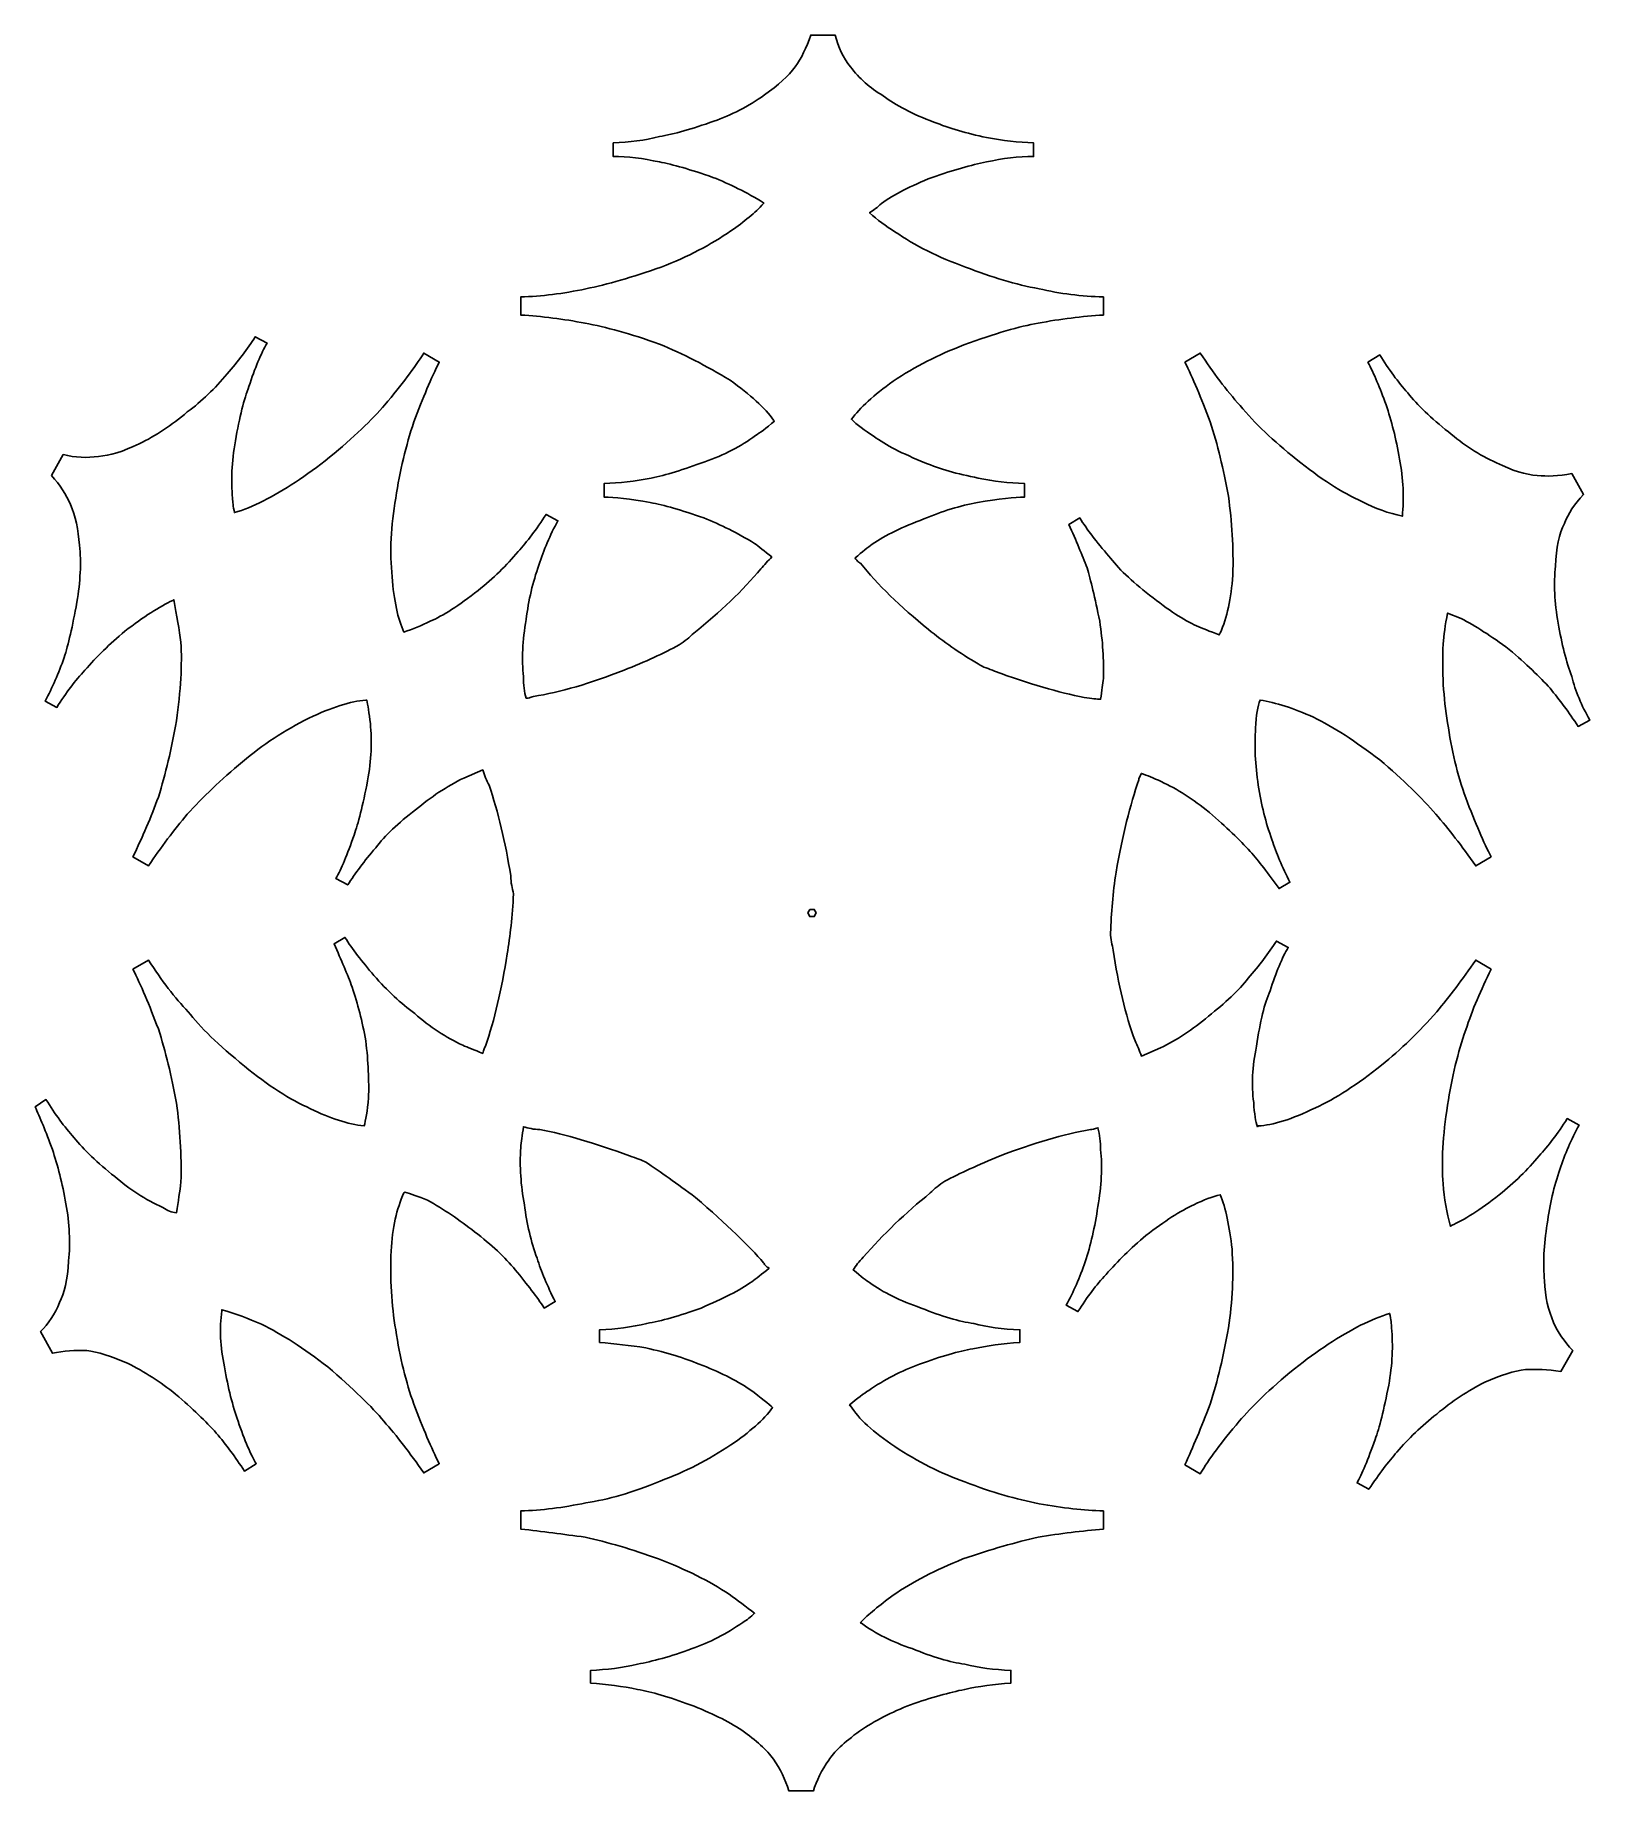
# Model space of a CAD drawing. Header units: centimetres. Extents: x -9.6 to 9.4, y -10.9 to 10.6.
import ezdxf

# ---------------------------------------------------------------- set-up
doc = ezdxf.new("R2010")
doc.units = ezdxf.units.CM
doc.header["$MEASUREMENT"] = 0
doc.layers.add('Camada 1', color=7, linetype='Continuous')

msp = doc.modelspace()

# ---------------------------------------------------------------- linework, layer by layer
at = {"layer": 'Camada 1'}
for points, knots in [([(-9.42393, 5.19176), (-9.42393, 5.19176), (-9.27992, 5.44655), (-9.27992, 5.44655), (-9.27992, 5.44655), (-9.13226, 5.40951), (-8.98824, 5.40223), (-8.84786, 5.4244), (-8.84786, 5.4244), (-8.71493, 5.43168), (-8.54875, 5.48343), (-8.34933, 5.5795), (-8.34933, 5.5795), (-8.14991, 5.67541), (-7.95431, 5.80471), (-7.76219, 5.96725), (-7.76219, 5.96725), (-7.58492, 6.10018), (-7.42257, 6.25528), (-7.27472, 6.43255), (-7.27472, 6.43255), (-7.14179, 6.58765), (-7.02736, 6.73894), (-6.93129, 6.88676), (-6.93129, 6.88676), (-6.93129, 6.88676), (-6.78728, 6.80921), (-6.78728, 6.80921), (-6.78728, 6.80921), (-6.8612, 6.68353), (-6.9351, 6.50629), (-7.00887, 6.27742), (-7.00887, 6.27742), (-7.06806, 6.1296), (-7.12346, 5.90804), (-7.17505, 5.61271), (-7.17505, 5.61271), (-7.21937, 5.35411), (-7.23043, 5.12146), (-7.20828, 4.91477), (-7.20828, 4.91477), (-7.20828, 4.87045), (-7.20103, 4.81124), (-7.18613, 4.7375), (-7.18613, 4.7375), (-7.07535, 4.76692), (-6.95729, 4.81505), (-6.83161, 4.88151), (-6.83161, 4.88151), (-6.58063, 5.007), (-6.31094, 5.18427), (-6.02288, 5.41327), (-6.02288, 5.41327), (-5.72758, 5.657), (-5.50218, 5.87113), (-5.34708, 6.05584), (-5.34708, 6.05584), (-5.14039, 6.29957), (-4.98148, 6.51005), (-4.8707, 6.68732), (-4.8707, 6.68732), (-4.8707, 6.68732), (-4.68237, 6.57654), (-4.68237, 6.57654), (-4.68237, 6.57654), (-4.77844, 6.3844), (-4.88179, 6.14067), (-4.99257, 5.84536), (-4.99257, 5.84536), (-5.08864, 5.55731), (-5.16256, 5.24711), (-5.21416, 4.91477), (-5.21416, 4.91477), (-5.27335, 4.57497), (-5.28806, 4.25368), (-5.25848, 3.95095), (-5.25848, 3.95095), (-5.23633, 3.6629), (-5.18837, 3.43753), (-5.11447, 3.27515), (-5.11447, 3.27515), (-5.00369, 3.31203), (-4.89672, 3.35632), (-4.79319, 3.40808), (-4.79319, 3.40808), (-4.63809, 3.47454), (-4.44248, 3.60004), (-4.20603, 3.78474), (-4.20603, 3.78474), (-4.02148, 3.9324), (-3.85895, 4.09113), (-3.71856, 4.26112), (-3.71856, 4.26112), (-3.60778, 4.37918), (-3.49337, 4.53065), (-3.37513, 4.71533), (-3.37513, 4.71533), (-3.37513, 4.71533), (-3.23112, 4.63778), (-3.23112, 4.63778), (-3.23112, 4.63778), (-3.32719, 4.46051), (-3.40474, 4.27945), (-3.46377, 4.09493), (-3.46377, 4.09493), (-3.53769, 3.88808), (-3.58945, 3.66652), (-3.61887, 3.43022), (-3.61887, 3.43022), (-3.66319, 3.17162), (-3.67425, 2.93897), (-3.6521, 2.73228), (-3.6521, 2.73228), (-3.6521, 2.62877), (-3.64104, 2.54014), (-3.61887, 2.4664), (-3.61887, 2.4664), (-3.60416, 2.4664), (-3.59117, 2.46812), (-3.58008, 2.47193), (-3.58008, 2.47193), (-3.56902, 2.47558), (-3.5524, 2.48111), (-3.53023, 2.48855), (-3.53023, 2.48855), (-3.20532, 2.54014), (-2.8361, 2.6473), (-2.42237, 2.80983), (-2.42237, 2.80983), (-2.16392, 2.91318), (-1.93874, 3.01652), (-1.74657, 3.12003), (-1.74657, 3.12003), (-1.68011, 3.16435), (-1.62108, 3.21229), (-1.5693, 3.26404), (-1.5693, 3.26404), (-1.24439, 3.52249), (-0.97108, 3.78474), (-0.74949, 4.05062), (-0.74949, 4.05062), (-0.72734, 4.07277), (-0.70517, 4.09666), (-0.68303, 4.12264), (-0.68303, 4.12264), (-0.66088, 4.14844), (-0.63871, 4.17249), (-0.61657, 4.19466), (-0.61657, 4.19466), (-0.70521, 4.2684), (-0.77548, 4.32378), (-0.82707, 4.36082), (-0.82707, 4.36082), (-1.03392, 4.48634), (-1.24077, 4.58966), (-1.44747, 4.67102), (-1.44747, 4.67102), (-1.72078, 4.76693), (-1.93872, 4.82977), (-2.1011, 4.85935), (-2.1011, 4.85935), (-2.35227, 4.90367), (-2.5406, 4.92581), (-2.66609, 4.92581), (-2.66609, 4.92581), (-2.66609, 4.92581), (-2.66609, 5.09199), (-2.66609, 5.09199), (-2.66609, 5.09199), (-2.48154, 5.09927), (-2.28943, 5.12141), (-2.09001, 5.15845), (-2.09001, 5.15845), (-1.91277, 5.19533), (-1.69499, 5.2618), (-1.43638, 5.35787), (-1.43638, 5.35787), (-1.20011, 5.43904), (-0.99323, 5.5462), (-0.81598, 5.67915), (-0.81598, 5.67915), (-0.76439, 5.70857), (-0.68684, 5.76779), (-0.58333, 5.85639), (-0.58333, 5.85639), (-0.58333, 5.85639), (-0.59439, 5.86748), (-0.59439, 5.86748), (-0.59439, 5.86748), (-0.69792, 6.01514), (-0.87517, 6.17768), (-1.12615, 6.35492), (-1.12615, 6.35492), (-1.4142, 6.53219), (-1.70223, 6.67983), (-1.99028, 6.79807), (-1.99028, 6.79807), (-2.3448, 6.92356), (-2.64772, 7.00857), (-2.89873, 7.05286), (-2.89873, 7.05286), (-3.16461, 7.10445), (-3.42684, 7.13769), (-3.68531, 7.15258), (-3.68531, 7.15258), (-3.68531, 7.15258), (-3.68531, 7.37417), (-3.68531, 7.37417), (-3.68531, 7.37417), (-3.43433, 7.38142), (-3.16842, 7.41468), (-2.88767, 7.47387), (-2.88767, 7.47387), (-2.62922, 7.52546), (-2.32268, 7.61407), (-1.96816, 7.73975), (-1.96816, 7.73975), (-1.64325, 7.86524), (-1.35885, 8.01291), (-1.11512, 8.1829), (-1.11512, 8.1829), (-0.95275, 8.29368), (-0.81979, 8.40449), (-0.71629, 8.51527), (-0.71629, 8.51527), (-0.71629, 8.51527), (-0.71629, 8.52633), (-0.71629, 8.52633), (-0.71629, 8.52633), (-0.92314, 8.65182), (-1.12999, 8.75517), (-1.33669, 8.83653), (-1.33669, 8.83653), (-1.61003, 8.93244), (-1.82794, 8.99528), (-1.99032, 9.02486), (-1.99032, 9.02486), (-2.18974, 9.06918), (-2.37807, 9.09132), (-2.55531, 9.09132), (-2.55531, 9.09132), (-2.55531, 9.09132), (-2.55531, 9.2575), (-2.55531, 9.2575), (-2.55531, 9.2575), (-2.35589, 9.26478), (-2.16756, 9.29073), (-1.99032, 9.33505), (-1.99032, 9.33505), (-1.81308, 9.36447), (-1.59149, 9.42731), (-1.32561, 9.52338), (-1.32561, 9.52338), (-1.11148, 9.59712), (-0.90463, 9.70428), (-0.70521, 9.84466), (-0.70521, 9.84466), (-0.5354, 9.96272), (-0.40991, 10.07731), (-0.32855, 10.18809), (-0.32855, 10.18809), (-0.25481, 10.29144), (-0.19197, 10.42074), (-0.14022, 10.57584), (-0.14022, 10.57584), (-0.14022, 10.57584), (0.15894, 10.57585), (0.15894, 10.57585), (0.15894, 10.57585), (0.19582, 10.42803), (0.25866, 10.29888), (0.34727, 10.1881), (0.34727, 10.1881), (0.45062, 10.04771), (0.58357, 9.9295), (0.7461, 9.83358), (0.7461, 9.83358), (0.90117, 9.71536), (1.10786, 9.60821), (1.36647, 9.5123), (1.36647, 9.5123), (1.55102, 9.4384), (1.7653, 9.37556), (2.00901, 9.32397), (2.00901, 9.32397), (2.20843, 9.28693), (2.40041, 9.26478), (2.58509, 9.25751), (2.58509, 9.25751), (2.58509, 9.25751), (2.58509, 9.09133), (2.58509, 9.09133), (2.58509, 9.09133), (2.40041, 9.09133), (2.20843, 9.06918), (2.00901, 9.02487), (2.00901, 9.02487), (1.82433, 8.98783), (1.60277, 8.92515), (1.34432, 8.83654), (1.34432, 8.83654), (1.08572, 8.73301), (0.87902, 8.62604), (0.72392, 8.51526), (0.72392, 8.51526), (0.70175, 8.49311), (0.6777, 8.47269), (0.6519, 8.45433), (0.6519, 8.45433), (0.62594, 8.43581), (0.60205, 8.41919), (0.57988, 8.40448), (0.57988, 8.40448), (0.67579, 8.31584), (0.7793, 8.2383), (0.89008, 8.17183), (0.89008, 8.17183), (1.13381, 8.00184), (1.42187, 7.85782), (1.75421, 7.73977), (1.75421, 7.73977), (2.07166, 7.61409), (2.3708, 7.52546), (2.65157, 7.47389), (2.65157, 7.47389), (2.91002, 7.4147), (3.17224, 7.38144), (3.43815, 7.37419), (3.43815, 7.37419), (3.43815, 7.37419), (3.43815, 7.1526), (3.43815, 7.1526), (3.43815, 7.1526), (3.17955, 7.1377), (2.91364, 7.10447), (2.64051, 7.05288), (2.64051, 7.05288), (2.41895, 7.01584), (2.11603, 6.9272), (1.73206, 6.787), (1.73206, 6.787), (1.42186, 6.66876), (1.13384, 6.52112), (0.86796, 6.34385), (0.86796, 6.34385), (0.6315, 6.17386), (0.46169, 6.01876), (0.35835, 5.87855), (0.35835, 5.87855), (0.42481, 5.81206), (0.51707, 5.74179), (0.63532, 5.66805), (0.63532, 5.66805), (0.77552, 5.56454), (0.98237, 5.45757), (1.25569, 5.34677), (1.25569, 5.34677), (1.43296, 5.27287), (1.65074, 5.21003), (1.90932, 5.15844), (1.90932, 5.15844), (2.09387, 5.1214), (2.2822, 5.09925), (2.47431, 5.09198), (2.47431, 5.09198), (2.47431, 5.09198), (2.47431, 4.9258), (2.47431, 4.9258), (2.47431, 4.9258), (2.35609, 4.9258), (2.16411, 4.90365), (1.89826, 4.85934), (1.89826, 4.85934), (1.69141, 4.8223), (1.47344, 4.75583), (1.24463, 4.65992), (1.24463, 4.65992), (0.98603, 4.56385), (0.77552, 4.4605), (0.61315, 4.34972), (0.61315, 4.34972), (0.5614, 4.31268), (0.49131, 4.25727), (0.40267, 4.18354), (0.40267, 4.18354), (0.40992, 4.16864), (0.41929, 4.15584), (0.43037, 4.14478), (0.43037, 4.14478), (0.44146, 4.13369), (0.45424, 4.12435), (0.46913, 4.11708), (0.46913, 4.11708), (0.67585, 3.85848), (0.95279, 3.58895), (1.3, 3.30835), (1.3, 3.30835), (1.47727, 3.16053), (1.68031, 3.02032), (1.90931, 2.88737), (1.90931, 2.88737), (1.93873, 2.86522), (1.97027, 2.84861), (2.0035, 2.83752), (2.0035, 2.83752), (2.03673, 2.82646), (2.07168, 2.81347), (2.10875, 2.79876), (2.10875, 2.79876), (2.52973, 2.64366), (2.89533, 2.5365), (3.20553, 2.47748), (3.20553, 2.47748), (3.29417, 2.46258), (3.3606, 2.45533), (3.40492, 2.45533), (3.40492, 2.45533), (3.41966, 2.55868), (3.43074, 2.64366), (3.43818, 2.71012), (3.43818, 2.71012), (3.44543, 2.93171), (3.43075, 3.16433), (3.39386, 3.40806), (3.39386, 3.40806), (3.33467, 3.69611), (3.28305, 3.91386), (3.23876, 4.06169), (3.23876, 4.06169), (3.17957, 4.21679), (3.10583, 4.39406), (3.0172, 4.59345), (3.0172, 4.59345), (3.0172, 4.59345), (3.15013, 4.671), (3.15013, 4.671), (3.15013, 4.671), (3.23877, 4.53061), (3.35682, 4.37551), (3.50462, 4.2057), (3.50462, 4.2057), (3.61543, 4.05788), (3.78159, 3.89915), (4.00317, 3.72932), (4.00317, 3.72932), (4.23198, 3.54464), (4.42415, 3.41912), (4.57922, 3.35266), (4.57922, 3.35266), (4.64571, 3.32305), (4.73797, 3.28617), (4.85619, 3.24185), (4.85619, 3.24185), (4.85619, 3.24913), (4.85984, 3.25656), (4.86728, 3.264), (4.86728, 3.264), (4.94845, 3.44852), (5.00021, 3.68498), (5.02238, 3.97303), (5.02238, 3.97303), (5.02963, 4.3054), (5.01129, 4.62666), (4.96698, 4.93685), (4.96698, 4.93685), (4.90779, 5.26922), (4.83405, 5.57196), (4.74542, 5.84527), (4.74542, 5.84527), (4.63461, 6.14057), (4.53111, 6.38431), (4.4352, 6.57645), (4.4352, 6.57645), (4.4352, 6.57645), (4.62353, 6.68723), (4.62353, 6.68723), (4.62353, 6.68723), (4.77863, 6.45077), (4.941, 6.23664), (5.111, 6.04466), (5.111, 6.04466), (5.28824, 5.83037), (5.51711, 5.6126), (5.79786, 5.39103), (5.79786, 5.39103), (6.08591, 5.15457), (6.35542, 4.98114), (6.60659, 4.87036), (6.60659, 4.87036), (6.76169, 4.789), (6.92406, 4.72997), (7.09406, 4.69309), (7.09406, 4.69309), (7.11621, 4.91468), (7.10512, 5.1473), (7.0608, 5.39103), (7.0608, 5.39103), (7.01648, 5.64204), (6.96108, 5.8636), (6.89464, 6.05574), (6.89464, 6.05574), (6.82072, 6.26243), (6.74682, 6.43605), (6.67308, 6.57644), (6.67308, 6.57644), (6.67308, 6.57644), (6.81707, 6.66508), (6.81707, 6.66508), (6.81707, 6.66508), (6.92788, 6.48784), (7.04228, 6.33271), (7.1605, 6.19978), (7.1605, 6.19978), (7.27856, 6.05196), (7.44474, 5.89321), (7.65903, 5.7234), (7.65903, 5.7234), (7.8363, 5.5683), (8.03191, 5.44262), (8.24619, 5.34674), (8.24619, 5.34674), (8.43817, 5.25067), (8.60433, 5.19892), (8.74472, 5.19164), (8.74472, 5.19164), (8.86278, 5.17674), (9.00319, 5.18421), (9.1657, 5.21379), (9.1657, 5.21379), (9.1657, 5.21379), (9.30971, 4.959), (9.30971, 4.959), (9.30971, 4.959), (9.19893, 4.84076), (9.12138, 4.72254), (9.07706, 4.60448), (9.07706, 4.60448), (9.0106, 4.4788), (8.97355, 4.30537), (8.96628, 4.08378), (8.96628, 4.08378), (8.94411, 3.86947), (8.95519, 3.63682), (8.99951, 3.38584), (8.99951, 3.38584), (9.04383, 3.12724), (9.09923, 2.90946), (9.16567, 2.73221), (9.16567, 2.73221), (9.20999, 2.55497), (9.28373, 2.37769), (9.38726, 2.20045), (9.38726, 2.20045), (9.38726, 2.20045), (9.24325, 2.1229), (9.24325, 2.1229), (9.24325, 2.1229), (9.13244, 2.29271), (9.01785, 2.44781), (8.89982, 2.5882), (8.89982, 2.5882), (8.77414, 2.7284), (8.60798, 2.88731), (8.40129, 3.06458), (8.40129, 3.06458), (8.1797, 3.22695), (7.98394, 3.35263), (7.81413, 3.44124), (7.81413, 3.44124), (7.81413, 3.44124), (7.64797, 3.5077), (7.64797, 3.5077), (7.64797, 3.5077), (7.61836, 3.35988), (7.59984, 3.23436), (7.59257, 3.13104), (7.59257, 3.13104), (7.57767, 2.79124), (7.59622, 2.46998), (7.64797, 2.16722), (7.64797, 2.16722), (7.69229, 1.84213), (7.76603, 1.53574), (7.86953, 1.24771), (7.86953, 1.24771), (7.98759, 0.93751), (8.09109, 0.69743), (8.17973, 0.52759), (8.17973, 0.52759), (8.17973, 0.52759), (7.9914, 0.41681), (7.9914, 0.41681), (7.9914, 0.41681), (7.82143, 0.66054), (7.65903, 0.87102), (7.50396, 1.04829), (7.50396, 1.04829), (7.33397, 1.24771), (7.10513, 1.46927), (6.81708, 1.713), (6.81708, 1.713), (6.52162, 1.94184), (6.25209, 2.11546), (6.00838, 2.23367), (6.00838, 2.23367), (5.76465, 2.34448), (5.54671, 2.41457), (5.35475, 2.44417), (5.35475, 2.44417), (5.32514, 2.37027), (5.30662, 2.25584), (5.29935, 2.10074), (5.29935, 2.10074), (5.28445, 1.88643), (5.29554, 1.65378), (5.33258, 1.4028), (5.33258, 1.4028), (5.36946, 1.16634), (5.42484, 0.94478), (5.49876, 0.73809), (5.49876, 0.73809), (5.55033, 0.57556), (5.62425, 0.40194), (5.72032, 0.21742), (5.72032, 0.21742), (5.72032, 0.21742), (5.58739, 0.13984), (5.58739, 0.13984), (5.58739, 0.13984), (5.45446, 0.32439), (5.33622, 0.47583), (5.23287, 0.59405), (5.23287, 0.59405), (5.10722, 0.73425), (4.94103, 0.89319), (4.73434, 1.07043), (4.73434, 1.07043), (4.53492, 1.2328), (4.33913, 1.35848), (4.1472, 1.44709), (4.1472, 1.44709), (4.0511, 1.49141), (3.96993, 1.52464), (3.90347, 1.54681), (3.90347, 1.54681), (3.89604, 1.53191), (3.88857, 1.5172), (3.8813, 1.50249), (3.8813, 1.50249), (3.87387, 1.48759), (3.87024, 1.47653), (3.87024, 1.46926), (3.87024, 1.46926), (3.76671, 1.16634), (3.67445, 0.78965), (3.59325, 0.33925), (3.59325, 0.33925), (3.55623, 0.08808), (3.53406, -0.15928), (3.52679, -0.40301), (3.52679, -0.40301), (3.52679, -0.44005), (3.53044, -0.47693), (3.53788, -0.51382), (3.53788, -0.51382), (3.54513, -0.55084), (3.55259, -0.58409), (3.56003, -0.61352), (3.56003, -0.61352), (3.61906, -1.0345), (3.70769, -1.40391), (3.82591, -1.72138), (3.82591, -1.72138), (3.85533, -1.78057), (3.88131, -1.84322), (3.90349, -1.90971), (3.90349, -1.90971), (3.90349, -1.90971), (4.13614, -1.80999), (4.13614, -1.80999), (4.13614, -1.80999), (4.33556, -1.71408), (4.53116, -1.58478), (4.72328, -1.42224), (4.72328, -1.42224), (4.92997, -1.25987), (5.09251, -1.10477), (5.21075, -0.95694), (5.21075, -0.95694), (5.34368, -0.80184), (5.45811, -0.65055), (5.55418, -0.50273), (5.55418, -0.50273), (5.55418, -0.50273), (5.69817, -0.58028), (5.69817, -0.58028), (5.69817, -0.58028), (5.62427, -0.70596), (5.55035, -0.8832), (5.47661, -1.11207), (5.47661, -1.11207), (5.41015, -1.25989), (5.35477, -1.48511), (5.31045, -1.78784), (5.31045, -1.78784), (5.2587, -2.03901), (5.24761, -2.26803), (5.27719, -2.47472), (5.27719, -2.47472), (5.28447, -2.61511), (5.29936, -2.7148), (5.32153, -2.77383), (5.32153, -2.77383), (5.32153, -2.77383), (5.33259, -2.76277), (5.33259, -2.76277), (5.33259, -2.76277), (5.50983, -2.75549), (5.74248, -2.68157), (6.03053, -2.54118), (6.03053, -2.54118), (6.27426, -2.4304), (6.54377, -2.25696), (6.83926, -2.02048), (6.83926, -2.02048), (7.07556, -1.82852), (7.30075, -1.61059), (7.51506, -1.36685), (7.51506, -1.36685), (7.67013, -1.18233), (7.82888, -0.97183), (7.99142, -0.7354), (7.99142, -0.7354), (7.99142, -0.7354), (8.17975, -0.84618), (8.17975, -0.84618), (8.17975, -0.84618), (8.0541, -1.09735), (7.95075, -1.34473), (7.86955, -1.58847), (7.86955, -1.58847), (7.77348, -1.86178), (7.69956, -2.16836), (7.64799, -2.50798), (7.64799, -2.50798), (7.5888, -2.88464), (7.57041, -3.20592), (7.59259, -3.4718), (7.59259, -3.4718), (7.6073, -3.64907), (7.63691, -3.82269), (7.68123, -3.9925), (7.68123, -3.9925), (7.68123, -3.9925), (7.69232, -3.98141), (7.69232, -3.98141), (7.69232, -3.98141), (7.84742, -3.91495), (8.04303, -3.78945), (8.27946, -3.60478), (8.27946, -3.60478), (8.46401, -3.45712), (8.62654, -3.29839), (8.76693, -3.1284), (8.76693, -3.1284), (8.87771, -3.01034), (8.99214, -2.85887), (9.11033, -2.67416), (9.11033, -2.67416), (9.11033, -2.67416), (9.25434, -2.75174), (9.25434, -2.75174), (9.25434, -2.75174), (9.15827, -2.92898), (9.08072, -3.11007), (9.02169, -3.29459), (9.02169, -3.29459), (8.94779, -3.50144), (8.89604, -3.723), (8.86662, -3.9593), (8.86662, -3.9593), (8.8223, -4.2179), (8.81122, -4.45055), (8.83336, -4.65724), (8.83336, -4.65724), (8.84064, -4.84938), (8.87768, -5.01919), (8.94417, -5.16685), (8.94417, -5.16685), (8.99576, -5.28509), (9.07331, -5.3995), (9.17682, -5.51028), (9.17682, -5.51028), (9.17682, -5.51028), (9.03281, -5.76507), (9.03281, -5.76507), (9.03281, -5.76507), (8.87025, -5.74292), (8.72624, -5.73565), (8.60075, -5.74292), (8.60075, -5.74292), (8.46036, -5.75782), (8.2942, -5.80938), (8.10222, -5.89799), (8.10222, -5.89799), (7.89537, -6.00152), (7.69958, -6.13066), (7.51508, -6.28574), (7.51508, -6.28574), (7.33037, -6.43359), (7.16784, -6.58866), (7.02761, -6.75104), (7.02761, -6.75104), (6.9241, -6.86928), (6.80967, -7.02073), (6.68418, -7.20528), (6.68418, -7.20528), (6.68418, -7.20528), (6.54017, -7.1277), (6.54017, -7.1277), (6.54017, -7.1277), (6.5992, -7.02438), (6.67312, -6.84711), (6.76176, -6.59594), (6.76176, -6.59594), (6.81333, -6.45571), (6.86873, -6.23415), (6.92792, -5.93123), (6.92792, -5.93123), (6.97224, -5.68025), (6.98332, -5.4476), (6.96115, -5.23329), (6.96115, -5.23329), (6.96115, -5.18897), (6.95372, -5.12994), (6.939, -5.05602), (6.939, -5.05602), (6.82819, -5.09306), (6.71, -5.14103), (6.58448, -5.20003), (6.58448, -5.20003), (6.3259, -5.33298), (6.05637, -5.51025), (5.77578, -5.73182), (5.77578, -5.73182), (5.47286, -5.98299), (5.24765, -6.19712), (5.09998, -6.37436), (5.09998, -6.37436), (4.88567, -6.62553), (4.72694, -6.83966), (4.6236, -7.01693), (4.6236, -7.01693), (4.6236, -7.01693), (4.43527, -6.90612), (4.43527, -6.90612), (4.43527, -6.90612), (4.53118, -6.69943), (4.63469, -6.45191), (4.74549, -6.16386), (4.74549, -6.16386), (4.83413, -5.88327), (4.90786, -5.57307), (4.96705, -5.23327), (4.96705, -5.23327), (5.01864, -4.90836), (5.03354, -4.58708), (5.01137, -4.26942), (5.01137, -4.26942), (4.98176, -3.98886), (4.93382, -3.76727), (4.86736, -3.60473), (4.86736, -3.60473), (4.77129, -3.62688), (4.66413, -3.66754), (4.54608, -3.72657), (4.54608, -3.72657), (4.38352, -3.80049), (4.18775, -3.92599), (3.95894, -4.10323), (3.95894, -4.10323), (3.77423, -4.25833), (3.6117, -4.41724), (3.47147, -4.57961), (3.47147, -4.57961), (3.35323, -4.70526), (3.23882, -4.85658), (3.12804, -5.03382), (3.12804, -5.03382), (3.12804, -5.03382), (2.98403, -4.95627), (2.98403, -4.95627), (2.98403, -4.95627), (3.07269, -4.7939), (3.15021, -4.61662), (3.21668, -4.42448), (3.21668, -4.42448), (3.28317, -4.22506), (3.33476, -3.99985), (3.37178, -3.74868), (3.37178, -3.74868), (3.4161, -3.4977), (3.42718, -3.26505), (3.40501, -3.05074), (3.40501, -3.05074), (3.40501, -2.9621), (3.39395, -2.8735), (3.37178, -2.78486), (3.37178, -2.78486), (3.32746, -2.79976), (3.29788, -2.80703), (3.28314, -2.80703), (3.28314, -2.80703), (2.95077, -2.86622), (2.58141, -2.97319), (2.1753, -3.12831), (2.1753, -3.12831), (1.90939, -3.23909), (1.68405, -3.34262), (1.4995, -3.43851), (1.4995, -3.43851), (1.43304, -3.48283), (1.37382, -3.53096), (1.32226, -3.58252), (1.32226, -3.58252), (1.01934, -3.82625), (0.74621, -4.08848), (0.50247, -4.3691), (0.50247, -4.3691), (0.45072, -4.42085), (0.41002, -4.47261), (0.3806, -4.5242), (0.3806, -4.5242), (0.47651, -4.60556), (0.54297, -4.65713), (0.58002, -4.6793), (0.58002, -4.6793), (0.74239, -4.79752), (0.9529, -4.90086), (1.21147, -4.9895), (1.21147, -4.9895), (1.46248, -5.09301), (1.67677, -5.15566), (1.85404, -5.17783), (1.85404, -5.17783), (2.01641, -5.22215), (2.20475, -5.2481), (2.41903, -5.25538), (2.41903, -5.25538), (2.41903, -5.25538), (2.41903, -5.41048), (2.41903, -5.41048), (2.41903, -5.41048), (2.20472, -5.42538), (2.01276, -5.45115), (1.84295, -5.48803), (1.84295, -5.48803), (1.67296, -5.51764), (1.4552, -5.58048), (1.18932, -5.67636), (1.18932, -5.67636), (0.96776, -5.75772), (0.76091, -5.86469), (0.56892, -5.99764), (0.56892, -5.99764), (0.50973, -6.03468), (0.43218, -6.09374), (0.33627, -6.17491), (0.33627, -6.17491), (0.33627, -6.18234), (0.33992, -6.18597), (0.34736, -6.18597), (0.34736, -6.18597), (0.44327, -6.34107), (0.62433, -6.50725), (0.89021, -6.68452), (0.89021, -6.68452), (1.1708, -6.8692), (1.4552, -7.01324), (1.74325, -7.11656), (1.74325, -7.11656), (2.07562, -7.24224), (2.37836, -7.33087), (2.6517, -7.38247), (2.6517, -7.38247), (2.93973, -7.43422), (3.2018, -7.4638), (3.43828, -7.47111), (3.43828, -7.47111), (3.43828, -7.47111), (3.43828, -7.69267), (3.43828, -7.69267), (3.43828, -7.69267), (3.17968, -7.71484), (2.91377, -7.74807), (2.64064, -7.79239), (2.64064, -7.79239), (2.37473, -7.85158), (2.06819, -7.94021), (1.72111, -8.05827), (1.72111, -8.05827), (1.38877, -8.1912), (1.10437, -8.33905), (0.86809, -8.50142), (0.86809, -8.50142), (0.6981, -8.6271), (0.56517, -8.73788), (0.46926, -8.83379), (0.46926, -8.83379), (0.46926, -8.84122), (0.47291, -8.84485), (0.48035, -8.84485), (0.48035, -8.84485), (0.65016, -8.97053), (0.85701, -9.07387), (1.10075, -9.15507), (1.10075, -9.15507), (1.35173, -9.25858), (1.56605, -9.32123), (1.74329, -9.3434), (1.74329, -9.3434), (1.9131, -9.38772), (2.10143, -9.41367), (2.30828, -9.42095), (2.30828, -9.42095), (2.30828, -9.42095), (2.30828, -9.57605), (2.30828, -9.57605), (2.30828, -9.57605), (2.10143, -9.59095), (1.91307, -9.61672), (1.74329, -9.6536), (1.74329, -9.6536), (1.55861, -9.69064), (1.33702, -9.75332), (1.07858, -9.84193), (1.07858, -9.84193), (0.84958, -9.93057), (0.64271, -10.0377), (0.45821, -10.16321), (0.45821, -10.16321), (0.26604, -10.30362), (0.14055, -10.42181), (0.08155, -10.51773), (0.08155, -10.51773), (-0.00709, -10.64338), (-0.06992, -10.7689), (-0.10681, -10.89439), (-0.10681, -10.89439), (-0.10681, -10.89439), (-0.40598, -10.8944), (-0.40598, -10.8944), (-0.40598, -10.8944), (-0.4503, -10.75417), (-0.51314, -10.62487), (-0.59431, -10.50665), (-0.59431, -10.50665), (-0.67567, -10.39584), (-0.80481, -10.27781), (-0.98206, -10.15216), (-0.98206, -10.15216), (-1.15203, -10.04135), (-1.36253, -9.93801), (-1.61351, -9.84194), (-1.61351, -9.84194), (-1.87211, -9.74605), (-2.08627, -9.68322), (-2.25608, -9.65361), (-2.25608, -9.65361), (-2.44079, -9.61673), (-2.63274, -9.59096), (-2.83216, -9.57606), (-2.83216, -9.57606), (-2.83216, -9.57606), (-2.83216, -9.42096), (-2.83216, -9.42096), (-2.83216, -9.42096), (-2.63274, -9.41371), (-2.44079, -9.38773), (-2.25608, -9.34341), (-2.25608, -9.34341), (-2.07884, -9.31399), (-1.85725, -9.25115), (-1.59137, -9.15508), (-1.59137, -9.15508), (-1.37724, -9.08134), (-1.17039, -8.97418), (-0.97097, -8.8338), (-0.97097, -8.8338), (-0.91938, -8.80438), (-0.87125, -8.76731), (-0.82696, -8.72299), (-0.82696, -8.72299), (-0.93049, -8.64182), (-1.03381, -8.56427), (-1.13716, -8.49034), (-1.13716, -8.49034), (-1.38087, -8.32797), (-1.66892, -8.18395), (-2.00129, -8.05828), (-2.00129, -8.05828), (-2.32638, -7.94022), (-2.6255, -7.85159), (-2.89865, -7.7924), (-2.89865, -7.7924), (-3.16453, -7.75552), (-3.42676, -7.72231), (-3.68523, -7.69268), (-3.68523, -7.69268), (-3.68523, -7.69268), (-3.68523, -7.47112), (-3.68523, -7.47112), (-3.68523, -7.47112), (-3.43425, -7.46384), (-3.16834, -7.43061), (-2.88759, -7.3714), (-2.88759, -7.3714), (-2.62171, -7.33452), (-2.31895, -7.24591), (-1.97917, -7.10552), (-1.97917, -7.10552), (-1.67641, -6.99471), (-1.38838, -6.84705), (-1.11504, -6.66237), (-1.11504, -6.66237), (-0.8862, -6.50727), (-0.71621, -6.35598), (-0.60543, -6.20816), (-0.60543, -6.20816), (-0.64975, -6.16384), (-0.74217, -6.0901), (-0.8824, -5.9866), (-0.8824, -5.9866), (-1.05964, -5.86854), (-1.26652, -5.76501), (-1.5028, -5.67638), (-1.5028, -5.67638), (-1.68007, -5.60264), (-1.89801, -5.53618), (-2.15643, -5.47696), (-2.15643, -5.47696), (-2.34857, -5.44756), (-2.5369, -5.42539), (-2.72142, -5.4105), (-2.72142, -5.4105), (-2.72142, -5.4105), (-2.72142, -5.2554), (-2.72142, -5.2554), (-2.72142, -5.2554), (-2.522, -5.24815), (-2.33005, -5.22217), (-2.14534, -5.17785), (-2.14534, -5.17785), (-1.96807, -5.14843), (-1.74651, -5.08559), (-1.48063, -4.98952), (-1.48063, -4.98952), (-1.21475, -4.87871), (-1.00806, -4.77177), (-0.86023, -4.66824), (-0.86023, -4.66824), (-0.80864, -4.63136), (-0.73836, -4.57598), (-0.64973, -4.50206), (-0.64973, -4.50206), (-0.66463, -4.49481), (-0.67743, -4.48544), (-0.68849, -4.47436), (-0.68849, -4.47436), (-0.69958, -4.4633), (-0.70892, -4.45049), (-0.71619, -4.4356), (-0.71619, -4.4356), (-0.88616, -4.23618), (-1.16315, -3.9703), (-1.54706, -3.63796), (-1.54706, -3.63796), (-1.77608, -3.46815), (-1.97912, -3.32414), (-2.15637, -3.2059), (-2.15637, -3.2059), (-2.20069, -3.18373), (-2.26718, -3.15793), (-2.35579, -3.12835), (-2.35579, -3.12835), (-2.77677, -2.97325), (-3.14237, -2.86628), (-3.45257, -2.80707), (-3.45257, -2.80707), (-3.48961, -2.80707), (-3.52459, -2.80342), (-3.55782, -2.79598), (-3.55782, -2.79598), (-3.59105, -2.7887), (-3.62256, -2.78124), (-3.65199, -2.77381), (-3.65199, -2.77381), (-3.66689, -2.87734), (-3.67795, -2.96214), (-3.68522, -3.02863), (-3.68522, -3.02863), (-3.70012, -3.25763), (-3.68522, -3.49028), (-3.6409, -3.72657), (-3.6409, -3.72657), (-3.61148, -3.96303), (-3.55973, -4.18078), (-3.4858, -4.3802), (-3.4858, -4.3802), (-3.43423, -4.54276), (-3.36031, -4.72), (-3.26424, -4.91199), (-3.26424, -4.91199), (-3.26424, -4.91199), (-3.39717, -4.98954), (-3.39717, -4.98954), (-3.39717, -4.98954), (-3.48581, -4.85661), (-3.60402, -4.70149), (-3.75169, -4.52424), (-3.75169, -4.52424), (-3.87737, -4.36914), (-4.04355, -4.21402), (-4.25022, -4.05894), (-4.25022, -4.05894), (-4.4349, -3.91128), (-4.62688, -3.78197), (-4.8263, -3.67119), (-4.8263, -3.67119), (-4.93708, -3.62687), (-5.02953, -3.59364), (-5.10327, -3.57147), (-5.10327, -3.57147), (-5.10327, -3.57147), (-5.11436, -3.58256), (-5.11436, -3.58256), (-5.11436, -3.58256), (-5.203, -3.7747), (-5.25475, -4.01097), (-5.26946, -4.29159), (-5.26946, -4.29159), (-5.28436, -4.63139), (-5.26584, -4.95265), (-5.21408, -5.25541), (-5.21408, -5.25541), (-5.16249, -5.59521), (-5.08856, -5.89795), (-4.99249, -6.16386), (-4.99249, -6.16386), (-4.88171, -6.45935), (-4.77836, -6.70305), (-4.68229, -6.89504), (-4.68229, -6.89504), (-4.68229, -6.89504), (-4.87062, -7.00585), (-4.87062, -7.00585), (-4.87062, -7.00585), (-5.04061, -6.76212), (-5.20299, -6.55161), (-5.35806, -6.37437), (-5.35806, -6.37437), (-5.50588, -6.19713), (-5.73472, -5.97556), (-6.04492, -5.70966), (-6.04492, -5.70966), (-6.34041, -5.48085), (-6.60991, -5.3072), (-6.85365, -5.18899), (-6.85365, -5.18899), (-7.01621, -5.11525), (-7.17874, -5.05604), (-7.34112, -5.01172), (-7.34112, -5.01172), (-7.34112, -5.01172), (-7.34112, -5.02281), (-7.34112, -5.02281), (-7.34112, -5.02281), (-7.37073, -5.23712), (-7.35964, -5.46596), (-7.30789, -5.70967), (-7.30789, -5.70967), (-7.26357, -5.96827), (-7.20817, -6.18986), (-7.14171, -6.37438), (-7.14171, -6.37438), (-7.06054, -6.61086), (-6.98661, -6.7843), (-6.92015, -6.89508), (-6.92015, -6.89508), (-6.92015, -6.89508), (-7.06416, -6.98372), (-7.06416, -6.98372), (-7.06416, -6.98372), (-7.17497, -6.81391), (-7.28956, -6.65881), (-7.40759, -6.51842), (-7.40759, -6.51842), (-7.53327, -6.37822), (-7.69943, -6.21931), (-7.90612, -6.04204), (-7.90612, -6.04204), (-8.09083, -5.8944), (-8.28659, -5.76891), (-8.49328, -5.66538), (-8.49328, -5.66538), (-8.6927, -5.57674), (-8.85888, -5.52518), (-8.99181, -5.51031), (-8.99181, -5.51031), (-9.1322, -5.50303), (-9.27259, -5.51412), (-9.41279, -5.54354), (-9.41279, -5.54354), (-9.41279, -5.54354), (-9.5568, -5.27766), (-9.5568, -5.27766), (-9.5568, -5.27766), (-9.46089, -5.18175), (-9.38334, -5.06353), (-9.32415, -4.92314), (-9.32415, -4.92314), (-9.26512, -4.81236), (-9.22824, -4.64258), (-9.21337, -4.41353), (-9.21337, -4.41353), (-9.1912, -4.19197), (-9.20228, -3.95932), (-9.2466, -3.71559), (-9.2466, -3.71559), (-9.29092, -3.46461), (-9.34632, -3.24304), (-9.41278, -3.05088), (-9.41278, -3.05088), (-9.49414, -2.82932), (-9.56425, -2.65586), (-9.62328, -2.53018), (-9.62328, -2.53018), (-9.62328, -2.53018), (-9.49035, -2.44154), (-9.49035, -2.44154), (-9.49035, -2.44154), (-9.37954, -2.61881), (-9.26514, -2.77391), (-9.14692, -2.90684), (-9.14692, -2.90684), (-9.02886, -3.05469), (-8.86268, -3.21341), (-8.64839, -3.38322), (-8.64839, -3.38322), (-8.47112, -3.53832), (-8.27554, -3.664), (-8.06123, -3.75988), (-8.06123, -3.75988), (-8.00964, -3.79692), (-7.95426, -3.81907), (-7.89505, -3.82637), (-7.89505, -3.82637), (-7.8729, -3.68614), (-7.85454, -3.56046), (-7.83965, -3.44971), (-7.83965, -3.44971), (-7.8324, -3.11734), (-7.85074, -2.79608), (-7.89505, -2.48586), (-7.89505, -2.48586), (-7.95424, -2.15352), (-8.02798, -1.85075), (-8.11661, -1.57744), (-8.11661, -1.57744), (-8.22742, -1.28214), (-8.33092, -1.0384), (-8.42681, -0.84624), (-8.42681, -0.84624), (-8.42681, -0.84624), (-8.23848, -0.73546), (-8.23848, -0.73546), (-8.23848, -0.73546), (-8.07611, -0.98663), (-7.91357, -1.19711), (-7.75104, -1.36691), (-7.75104, -1.36691), (-7.61084, -1.55162), (-7.38181, -1.77318), (-7.06418, -2.03162), (-7.06418, -2.03162), (-6.77615, -2.2681), (-6.50662, -2.44151), (-6.25545, -2.55232), (-6.25545, -2.55232), (-6.01918, -2.67056), (-5.80124, -2.74065), (-5.60182, -2.76282), (-5.60182, -2.76282), (-5.57967, -2.69633), (-5.56131, -2.58192), (-5.54642, -2.41939), (-5.54642, -2.41939), (-5.53917, -2.2127), (-5.55023, -1.98008), (-5.57965, -1.72145), (-5.57965, -1.72145), (-5.62397, -1.48515), (-5.67937, -1.26721), (-5.74583, -1.06782), (-5.74583, -1.06782), (-5.80502, -0.91272), (-5.87876, -0.73545), (-5.96739, -0.53603), (-5.96739, -0.53603), (-5.96739, -0.53603), (-5.83446, -0.45848), (-5.83446, -0.45848), (-5.83446, -0.45848), (-5.74582, -0.59887), (-5.62777, -0.75397), (-5.47994, -0.92378), (-5.47994, -0.92378), (-5.31757, -1.10846), (-5.15141, -1.26358), (-4.98141, -1.38908), (-4.98141, -1.38908), (-4.79689, -1.55164), (-4.6011, -1.68092), (-4.39427, -1.77683), (-4.39427, -1.77683), (-4.33524, -1.79898), (-4.25407, -1.83221), (-4.15054, -1.87653), (-4.15054, -1.87653), (-4.13583, -1.83221), (-4.12474, -1.80279), (-4.11731, -1.78789), (-4.11731, -1.78789), (-4.00653, -1.47044), (-3.91789, -1.09378), (-3.85143, -0.65788), (-3.85143, -0.65788), (-3.81455, -0.44375), (-3.78875, -0.20004), (-3.77388, 0.0733), (-3.77388, 0.0733), (-3.78131, 0.11018), (-3.78878, 0.14532), (-3.79603, 0.17855), (-3.79603, 0.17855), (-3.80346, 0.21178), (-3.80712, 0.25057), (-3.80712, 0.29486), (-3.80712, 0.29486), (-3.87358, 0.7084), (-3.96222, 1.07763), (-4.073, 1.40272), (-4.073, 1.40272), (-4.10261, 1.46175), (-4.1284, 1.52459), (-4.15055, 1.59105), (-4.15055, 1.59105), (-4.15055, 1.59105), (-4.3832, 1.49133), (-4.3832, 1.49133), (-4.3832, 1.49133), (-4.59005, 1.38782), (-4.78584, 1.25868), (-4.97036, 1.10358), (-4.97036, 1.10358), (-5.18467, 0.94102), (-5.34702, 0.78595), (-5.4578, 0.63828), (-5.4578, 0.63828), (-5.59819, 0.47572), (-5.71259, 0.32427), (-5.80123, 0.18407), (-5.80123, 0.18407), (-5.80123, 0.18407), (-5.94524, 0.26162), (-5.94524, 0.26162), (-5.94524, 0.26162), (-5.87878, 0.37968), (-5.80504, 0.55692), (-5.72368, 0.79338), (-5.72368, 0.79338), (-5.67209, 0.93358), (-5.61671, 1.15514), (-5.5575, 1.45809), (-5.5575, 1.45809), (-5.51318, 1.7091), (-5.5021, 1.94175), (-5.52427, 2.15603), (-5.52427, 2.15603), (-5.53917, 2.28896), (-5.55388, 2.38487), (-5.56859, 2.44406), (-5.56859, 2.44406), (-5.56859, 2.44406), (-5.57964, 2.44412), (-5.57964, 2.44412), (-5.57964, 2.44412), (-5.76432, 2.42922), (-5.99699, 2.35548), (-6.27758, 2.22256), (-6.27758, 2.22256), (-6.57307, 2.07474), (-6.84257, 1.89747), (-7.08631, 1.6908), (-7.08631, 1.6908), (-7.35219, 1.46921), (-7.57756, 1.25493), (-7.76211, 1.04823), (-7.76211, 1.04823), (-7.92464, 0.85609), (-8.08339, 0.64559), (-8.23847, 0.41675), (-8.23847, 0.41675), (-8.23847, 0.41675), (-8.4268, 0.52753), (-8.4268, 0.52753), (-8.4268, 0.52753), (-8.30874, 0.77126), (-8.20524, 1.01497), (-8.1166, 1.25871), (-8.1166, 1.25871), (-8.02796, 1.5393), (-7.95423, 1.8495), (-7.89504, 2.1893), (-7.89504, 2.1893), (-7.84345, 2.55853), (-7.82493, 2.87981), (-7.83964, 3.15312), (-7.83964, 3.15312), (-7.86179, 3.30078), (-7.89142, 3.4744), (-7.92828, 3.67382), (-7.92828, 3.67382), (-7.92828, 3.67382), (-7.93937, 3.66273), (-7.93937, 3.66273), (-7.93937, 3.66273), (-8.10193, 3.58883), (-8.2977, 3.46331), (-8.52653, 3.28607), (-8.52653, 3.28607), (-8.71121, 3.13097), (-8.87377, 2.97206), (-9.01397, 2.80971), (-9.01397, 2.80971), (-9.13219, 2.68403), (-9.24662, 2.53274), (-9.3574, 2.3555), (-9.3574, 2.3555), (-9.3574, 2.3555), (-9.50141, 2.43305), (-9.50141, 2.43305), (-9.50141, 2.43305), (-9.41277, 2.59542), (-9.33523, 2.77267), (-9.26876, 2.96481), (-9.26876, 2.96481), (-9.21717, 3.11991), (-9.16541, 3.34512), (-9.11366, 3.64061), (-9.11366, 3.64061), (-9.06934, 3.89162), (-9.05826, 4.12427), (-9.08043, 4.33855), (-9.08043, 4.33855), (-9.09533, 4.53053), (-9.13218, 4.69672), (-9.19121, 4.83708), (-9.19121, 4.83708), (-9.24303, 4.9553), (-9.32058, 5.07352), (-9.42393, 5.19176)], [0, 0, 0, 0, 0.00253807, 0.00253807, 0.00253807, 0.00253807, 0.00507614, 0.00507614, 0.00507614, 0.00507614, 0.00761421, 0.00761421, 0.00761421, 0.00761421, 0.01015228, 0.01015228, 0.01015228, 0.01015228, 0.01269036, 0.01269036, 0.01269036, 0.01269036, 0.01522843, 0.01522843, 0.01522843, 0.01522843, 0.0177665, 0.0177665, 0.0177665, 0.0177665, 0.02030457, 0.02030457, 0.02030457, 0.02030457, 0.02284264, 0.02284264, 0.02284264, 0.02284264, 0.02538071, 0.02538071, 0.02538071, 0.02538071, 0.02791878, 0.02791878, 0.02791878, 0.02791878, 0.03045685, 0.03045685, 0.03045685, 0.03045685, 0.03299492, 0.03299492, 0.03299492, 0.03299492, 0.03553299, 0.03553299, 0.03553299, 0.03553299, 0.03807107, 0.03807107, 0.03807107, 0.03807107, 0.04060914, 0.04060914, 0.04060914, 0.04060914, 0.04314721, 0.04314721, 0.04314721, 0.04314721, 0.04568528, 0.04568528, 0.04568528, 0.04568528, 0.04822335, 0.04822335, 0.04822335, 0.04822335, 0.05076142, 0.05076142, 0.05076142, 0.05076142, 0.05329949, 0.05329949, 0.05329949, 0.05329949, 0.05583756, 0.05583756, 0.05583756, 0.05583756, 0.05837563, 0.05837563, 0.05837563, 0.05837563, 0.06091371, 0.06091371, 0.06091371, 0.06091371, 0.06345178, 0.06345178, 0.06345178, 0.06345178, 0.06598985, 0.06598985, 0.06598985, 0.06598985, 0.06852792, 0.06852792, 0.06852792, 0.06852792, 0.07106599, 0.07106599, 0.07106599, 0.07106599, 0.07360406, 0.07360406, 0.07360406, 0.07360406, 0.07614213, 0.07614213, 0.07614213, 0.07614213, 0.0786802, 0.0786802, 0.0786802, 0.0786802, 0.08121827, 0.08121827, 0.08121827, 0.08121827, 0.08375635, 0.08375635, 0.08375635, 0.08375635, 0.08629442, 0.08629442, 0.08629442, 0.08629442, 0.08883249, 0.08883249, 0.08883249, 0.08883249, 0.09137056, 0.09137056, 0.09137056, 0.09137056, 0.09390863, 0.09390863, 0.09390863, 0.09390863, 0.0964467, 0.0964467, 0.0964467, 0.0964467, 0.09898477, 0.09898477, 0.09898477, 0.09898477, 0.10152284, 0.10152284, 0.10152284, 0.10152284, 0.10406091, 0.10406091, 0.10406091, 0.10406091, 0.10659898, 0.10659898, 0.10659898, 0.10659898, 0.10913706, 0.10913706, 0.10913706, 0.10913706, 0.11167513, 0.11167513, 0.11167513, 0.11167513, 0.1142132, 0.1142132, 0.1142132, 0.1142132, 0.11675127, 0.11675127, 0.11675127, 0.11675127, 0.11928934, 0.11928934, 0.11928934, 0.11928934, 0.12182741, 0.12182741, 0.12182741, 0.12182741, 0.12436548, 0.12436548, 0.12436548, 0.12436548, 0.12690355, 0.12690355, 0.12690355, 0.12690355, 0.12944162, 0.12944162, 0.12944162, 0.12944162, 0.1319797, 0.1319797, 0.1319797, 0.1319797, 0.13451777, 0.13451777, 0.13451777, 0.13451777, 0.13705584, 0.13705584, 0.13705584, 0.13705584, 0.13959391, 0.13959391, 0.13959391, 0.13959391, 0.14213198, 0.14213198, 0.14213198, 0.14213198, 0.14467005, 0.14467005, 0.14467005, 0.14467005, 0.14720812, 0.14720812, 0.14720812, 0.14720812, 0.14974619, 0.14974619, 0.14974619, 0.14974619, 0.15228426, 0.15228426, 0.15228426, 0.15228426, 0.15482234, 0.15482234, 0.15482234, 0.15482234, 0.15736041, 0.15736041, 0.15736041, 0.15736041, 0.15989848, 0.15989848, 0.15989848, 0.15989848, 0.16243655, 0.16243655, 0.16243655, 0.16243655, 0.16497462, 0.16497462, 0.16497462, 0.16497462, 0.16751269, 0.16751269, 0.16751269, 0.16751269, 0.17005076, 0.17005076, 0.17005076, 0.17005076, 0.17258883, 0.17258883, 0.17258883, 0.17258883, 0.1751269, 0.1751269, 0.1751269, 0.1751269, 0.17766497, 0.17766497, 0.17766497, 0.17766497, 0.18020305, 0.18020305, 0.18020305, 0.18020305, 0.18274112, 0.18274112, 0.18274112, 0.18274112, 0.18527919, 0.18527919, 0.18527919, 0.18527919, 0.18781726, 0.18781726, 0.18781726, 0.18781726, 0.19035533, 0.19035533, 0.19035533, 0.19035533, 0.1928934, 0.1928934, 0.1928934, 0.1928934, 0.19543147, 0.19543147, 0.19543147, 0.19543147, 0.19796954, 0.19796954, 0.19796954, 0.19796954, 0.20050761, 0.20050761, 0.20050761, 0.20050761, 0.20304569, 0.20304569, 0.20304569, 0.20304569, 0.20558376, 0.20558376, 0.20558376, 0.20558376, 0.20812183, 0.20812183, 0.20812183, 0.20812183, 0.2106599, 0.2106599, 0.2106599, 0.2106599, 0.21319797, 0.21319797, 0.21319797, 0.21319797, 0.21573604, 0.21573604, 0.21573604, 0.21573604, 0.21827411, 0.21827411, 0.21827411, 0.21827411, 0.22081218, 0.22081218, 0.22081218, 0.22081218, 0.22335025, 0.22335025, 0.22335025, 0.22335025, 0.22588832, 0.22588832, 0.22588832, 0.22588832, 0.2284264, 0.2284264, 0.2284264, 0.2284264, 0.23096447, 0.23096447, 0.23096447, 0.23096447, 0.23350254, 0.23350254, 0.23350254, 0.23350254, 0.23604061, 0.23604061, 0.23604061, 0.23604061, 0.23857868, 0.23857868, 0.23857868, 0.23857868, 0.24111675, 0.24111675, 0.24111675, 0.24111675, 0.24365482, 0.24365482, 0.24365482, 0.24365482, 0.24619289, 0.24619289, 0.24619289, 0.24619289, 0.24873096, 0.24873096, 0.24873096, 0.24873096, 0.25126904, 0.25126904, 0.25126904, 0.25126904, 0.25380711, 0.25380711, 0.25380711, 0.25380711, 0.25634518, 0.25634518, 0.25634518, 0.25634518, 0.25888325, 0.25888325, 0.25888325, 0.25888325, 0.26142132, 0.26142132, 0.26142132, 0.26142132, 0.26395939, 0.26395939, 0.26395939, 0.26395939, 0.26649746, 0.26649746, 0.26649746, 0.26649746, 0.26903553, 0.26903553, 0.26903553, 0.26903553, 0.2715736, 0.2715736, 0.2715736, 0.2715736, 0.27411168, 0.27411168, 0.27411168, 0.27411168, 0.27664975, 0.27664975, 0.27664975, 0.27664975, 0.27918782, 0.27918782, 0.27918782, 0.27918782, 0.28172589, 0.28172589, 0.28172589, 0.28172589, 0.28426396, 0.28426396, 0.28426396, 0.28426396, 0.28680203, 0.28680203, 0.28680203, 0.28680203, 0.2893401, 0.2893401, 0.2893401, 0.2893401, 0.29187817, 0.29187817, 0.29187817, 0.29187817, 0.29441624, 0.29441624, 0.29441624, 0.29441624, 0.29695431, 0.29695431, 0.29695431, 0.29695431, 0.29949239, 0.29949239, 0.29949239, 0.29949239, 0.30203046, 0.30203046, 0.30203046, 0.30203046, 0.30456853, 0.30456853, 0.30456853, 0.30456853, 0.3071066, 0.3071066, 0.3071066, 0.3071066, 0.30964467, 0.30964467, 0.30964467, 0.30964467, 0.31218274, 0.31218274, 0.31218274, 0.31218274, 0.31472081, 0.31472081, 0.31472081, 0.31472081, 0.31725888, 0.31725888, 0.31725888, 0.31725888, 0.31979695, 0.31979695, 0.31979695, 0.31979695, 0.32233503, 0.32233503, 0.32233503, 0.32233503, 0.3248731, 0.3248731, 0.3248731, 0.3248731, 0.32741117, 0.32741117, 0.32741117, 0.32741117, 0.32994924, 0.32994924, 0.32994924, 0.32994924, 0.33248731, 0.33248731, 0.33248731, 0.33248731, 0.33502538, 0.33502538, 0.33502538, 0.33502538, 0.33756345, 0.33756345, 0.33756345, 0.33756345, 0.34010152, 0.34010152, 0.34010152, 0.34010152, 0.34263959, 0.34263959, 0.34263959, 0.34263959, 0.34517766, 0.34517766, 0.34517766, 0.34517766, 0.34771574, 0.34771574, 0.34771574, 0.34771574, 0.35025381, 0.35025381, 0.35025381, 0.35025381, 0.35279188, 0.35279188, 0.35279188, 0.35279188, 0.35532995, 0.35532995, 0.35532995, 0.35532995, 0.35786802, 0.35786802, 0.35786802, 0.35786802, 0.36040609, 0.36040609, 0.36040609, 0.36040609, 0.36294416, 0.36294416, 0.36294416, 0.36294416, 0.36548223, 0.36548223, 0.36548223, 0.36548223, 0.3680203, 0.3680203, 0.3680203, 0.3680203, 0.37055838, 0.37055838, 0.37055838, 0.37055838, 0.37309645, 0.37309645, 0.37309645, 0.37309645, 0.37563452, 0.37563452, 0.37563452, 0.37563452, 0.37817259, 0.37817259, 0.37817259, 0.37817259, 0.38071066, 0.38071066, 0.38071066, 0.38071066, 0.38324873, 0.38324873, 0.38324873, 0.38324873, 0.3857868, 0.3857868, 0.3857868, 0.3857868, 0.38832487, 0.38832487, 0.38832487, 0.38832487, 0.39086294, 0.39086294, 0.39086294, 0.39086294, 0.39340102, 0.39340102, 0.39340102, 0.39340102, 0.39593909, 0.39593909, 0.39593909, 0.39593909, 0.39847716, 0.39847716, 0.39847716, 0.39847716, 0.40101523, 0.40101523, 0.40101523, 0.40101523, 0.4035533, 0.4035533, 0.4035533, 0.4035533, 0.40609137, 0.40609137, 0.40609137, 0.40609137, 0.40862944, 0.40862944, 0.40862944, 0.40862944, 0.41116751, 0.41116751, 0.41116751, 0.41116751, 0.41370558, 0.41370558, 0.41370558, 0.41370558, 0.41624365, 0.41624365, 0.41624365, 0.41624365, 0.41878173, 0.41878173, 0.41878173, 0.41878173, 0.4213198, 0.4213198, 0.4213198, 0.4213198, 0.42385787, 0.42385787, 0.42385787, 0.42385787, 0.42639594, 0.42639594, 0.42639594, 0.42639594, 0.42893401, 0.42893401, 0.42893401, 0.42893401, 0.43147208, 0.43147208, 0.43147208, 0.43147208, 0.43401015, 0.43401015, 0.43401015, 0.43401015, 0.43654822, 0.43654822, 0.43654822, 0.43654822, 0.43908629, 0.43908629, 0.43908629, 0.43908629, 0.44162437, 0.44162437, 0.44162437, 0.44162437, 0.44416244, 0.44416244, 0.44416244, 0.44416244, 0.44670051, 0.44670051, 0.44670051, 0.44670051, 0.44923858, 0.44923858, 0.44923858, 0.44923858, 0.45177665, 0.45177665, 0.45177665, 0.45177665, 0.45431472, 0.45431472, 0.45431472, 0.45431472, 0.45685279, 0.45685279, 0.45685279, 0.45685279, 0.45939086, 0.45939086, 0.45939086, 0.45939086, 0.46192893, 0.46192893, 0.46192893, 0.46192893, 0.46446701, 0.46446701, 0.46446701, 0.46446701, 0.46700508, 0.46700508, 0.46700508, 0.46700508, 0.46954315, 0.46954315, 0.46954315, 0.46954315, 0.47208122, 0.47208122, 0.47208122, 0.47208122, 0.47461929, 0.47461929, 0.47461929, 0.47461929, 0.47715736, 0.47715736, 0.47715736, 0.47715736, 0.47969543, 0.47969543, 0.47969543, 0.47969543, 0.4822335, 0.4822335, 0.4822335, 0.4822335, 0.48477157, 0.48477157, 0.48477157, 0.48477157, 0.48730964, 0.48730964, 0.48730964, 0.48730964, 0.48984772, 0.48984772, 0.48984772, 0.48984772, 0.49238579, 0.49238579, 0.49238579, 0.49238579, 0.49492386, 0.49492386, 0.49492386, 0.49492386, 0.49746193, 0.49746193, 0.49746193, 0.49746193, 0.5, 0.5, 0.5, 0.5, 0.50253807, 0.50253807, 0.50253807, 0.50253807, 0.50507614, 0.50507614, 0.50507614, 0.50507614, 0.50761421, 0.50761421, 0.50761421, 0.50761421, 0.51015228, 0.51015228, 0.51015228, 0.51015228, 0.51269036, 0.51269036, 0.51269036, 0.51269036, 0.51522843, 0.51522843, 0.51522843, 0.51522843, 0.5177665, 0.5177665, 0.5177665, 0.5177665, 0.52030457, 0.52030457, 0.52030457, 0.52030457, 0.52284264, 0.52284264, 0.52284264, 0.52284264, 0.52538071, 0.52538071, 0.52538071, 0.52538071, 0.52791878, 0.52791878, 0.52791878, 0.52791878, 0.53045685, 0.53045685, 0.53045685, 0.53045685, 0.53299492, 0.53299492, 0.53299492, 0.53299492, 0.53553299, 0.53553299, 0.53553299, 0.53553299, 0.53807107, 0.53807107, 0.53807107, 0.53807107, 0.54060914, 0.54060914, 0.54060914, 0.54060914, 0.54314721, 0.54314721, 0.54314721, 0.54314721, 0.54568528, 0.54568528, 0.54568528, 0.54568528, 0.54822335, 0.54822335, 0.54822335, 0.54822335, 0.55076142, 0.55076142, 0.55076142, 0.55076142, 0.55329949, 0.55329949, 0.55329949, 0.55329949, 0.55583756, 0.55583756, 0.55583756, 0.55583756, 0.55837563, 0.55837563, 0.55837563, 0.55837563, 0.56091371, 0.56091371, 0.56091371, 0.56091371, 0.56345178, 0.56345178, 0.56345178, 0.56345178, 0.56598985, 0.56598985, 0.56598985, 0.56598985, 0.56852792, 0.56852792, 0.56852792, 0.56852792, 0.57106599, 0.57106599, 0.57106599, 0.57106599, 0.57360406, 0.57360406, 0.57360406, 0.57360406, 0.57614213, 0.57614213, 0.57614213, 0.57614213, 0.5786802, 0.5786802, 0.5786802, 0.5786802, 0.58121827, 0.58121827, 0.58121827, 0.58121827, 0.58375635, 0.58375635, 0.58375635, 0.58375635, 0.58629442, 0.58629442, 0.58629442, 0.58629442, 0.58883249, 0.58883249, 0.58883249, 0.58883249, 0.59137056, 0.59137056, 0.59137056, 0.59137056, 0.59390863, 0.59390863, 0.59390863, 0.59390863, 0.5964467, 0.5964467, 0.5964467, 0.5964467, 0.59898477, 0.59898477, 0.59898477, 0.59898477, 0.60152284, 0.60152284, 0.60152284, 0.60152284, 0.60406091, 0.60406091, 0.60406091, 0.60406091, 0.60659898, 0.60659898, 0.60659898, 0.60659898, 0.60913706, 0.60913706, 0.60913706, 0.60913706, 0.61167513, 0.61167513, 0.61167513, 0.61167513, 0.6142132, 0.6142132, 0.6142132, 0.6142132, 0.61675127, 0.61675127, 0.61675127, 0.61675127, 0.61928934, 0.61928934, 0.61928934, 0.61928934, 0.62182741, 0.62182741, 0.62182741, 0.62182741, 0.62436548, 0.62436548, 0.62436548, 0.62436548, 0.62690355, 0.62690355, 0.62690355, 0.62690355, 0.62944162, 0.62944162, 0.62944162, 0.62944162, 0.6319797, 0.6319797, 0.6319797, 0.6319797, 0.63451777, 0.63451777, 0.63451777, 0.63451777, 0.63705584, 0.63705584, 0.63705584, 0.63705584, 0.63959391, 0.63959391, 0.63959391, 0.63959391, 0.64213198, 0.64213198, 0.64213198, 0.64213198, 0.64467005, 0.64467005, 0.64467005, 0.64467005, 0.64720812, 0.64720812, 0.64720812, 0.64720812, 0.64974619, 0.64974619, 0.64974619, 0.64974619, 0.65228426, 0.65228426, 0.65228426, 0.65228426, 0.65482234, 0.65482234, 0.65482234, 0.65482234, 0.65736041, 0.65736041, 0.65736041, 0.65736041, 0.65989848, 0.65989848, 0.65989848, 0.65989848, 0.66243655, 0.66243655, 0.66243655, 0.66243655, 0.66497462, 0.66497462, 0.66497462, 0.66497462, 0.66751269, 0.66751269, 0.66751269, 0.66751269, 0.67005076, 0.67005076, 0.67005076, 0.67005076, 0.67258883, 0.67258883, 0.67258883, 0.67258883, 0.6751269, 0.6751269, 0.6751269, 0.6751269, 0.67766497, 0.67766497, 0.67766497, 0.67766497, 0.68020305, 0.68020305, 0.68020305, 0.68020305, 0.68274112, 0.68274112, 0.68274112, 0.68274112, 0.68527919, 0.68527919, 0.68527919, 0.68527919, 0.68781726, 0.68781726, 0.68781726, 0.68781726, 0.69035533, 0.69035533, 0.69035533, 0.69035533, 0.6928934, 0.6928934, 0.6928934, 0.6928934, 0.69543147, 0.69543147, 0.69543147, 0.69543147, 0.69796954, 0.69796954, 0.69796954, 0.69796954, 0.70050761, 0.70050761, 0.70050761, 0.70050761, 0.70304569, 0.70304569, 0.70304569, 0.70304569, 0.70558376, 0.70558376, 0.70558376, 0.70558376, 0.70812183, 0.70812183, 0.70812183, 0.70812183, 0.7106599, 0.7106599, 0.7106599, 0.7106599, 0.71319797, 0.71319797, 0.71319797, 0.71319797, 0.71573604, 0.71573604, 0.71573604, 0.71573604, 0.71827411, 0.71827411, 0.71827411, 0.71827411, 0.72081218, 0.72081218, 0.72081218, 0.72081218, 0.72335025, 0.72335025, 0.72335025, 0.72335025, 0.72588832, 0.72588832, 0.72588832, 0.72588832, 0.7284264, 0.7284264, 0.7284264, 0.7284264, 0.73096447, 0.73096447, 0.73096447, 0.73096447, 0.73350254, 0.73350254, 0.73350254, 0.73350254, 0.73604061, 0.73604061, 0.73604061, 0.73604061, 0.73857868, 0.73857868, 0.73857868, 0.73857868, 0.74111675, 0.74111675, 0.74111675, 0.74111675, 0.74365482, 0.74365482, 0.74365482, 0.74365482, 0.74619289, 0.74619289, 0.74619289, 0.74619289, 0.74873096, 0.74873096, 0.74873096, 0.74873096, 0.75126904, 0.75126904, 0.75126904, 0.75126904, 0.75380711, 0.75380711, 0.75380711, 0.75380711, 0.75634518, 0.75634518, 0.75634518, 0.75634518, 0.75888325, 0.75888325, 0.75888325, 0.75888325, 0.76142132, 0.76142132, 0.76142132, 0.76142132, 0.76395939, 0.76395939, 0.76395939, 0.76395939, 0.76649746, 0.76649746, 0.76649746, 0.76649746, 0.76903553, 0.76903553, 0.76903553, 0.76903553, 0.7715736, 0.7715736, 0.7715736, 0.7715736, 0.77411168, 0.77411168, 0.77411168, 0.77411168, 0.77664975, 0.77664975, 0.77664975, 0.77664975, 0.77918782, 0.77918782, 0.77918782, 0.77918782, 0.78172589, 0.78172589, 0.78172589, 0.78172589, 0.78426396, 0.78426396, 0.78426396, 0.78426396, 0.78680203, 0.78680203, 0.78680203, 0.78680203, 0.7893401, 0.7893401, 0.7893401, 0.7893401, 0.79187817, 0.79187817, 0.79187817, 0.79187817, 0.79441624, 0.79441624, 0.79441624, 0.79441624, 0.79695431, 0.79695431, 0.79695431, 0.79695431, 0.79949239, 0.79949239, 0.79949239, 0.79949239, 0.80203046, 0.80203046, 0.80203046, 0.80203046, 0.80456853, 0.80456853, 0.80456853, 0.80456853, 0.8071066, 0.8071066, 0.8071066, 0.8071066, 0.80964467, 0.80964467, 0.80964467, 0.80964467, 0.81218274, 0.81218274, 0.81218274, 0.81218274, 0.81472081, 0.81472081, 0.81472081, 0.81472081, 0.81725888, 0.81725888, 0.81725888, 0.81725888, 0.81979695, 0.81979695, 0.81979695, 0.81979695, 0.82233503, 0.82233503, 0.82233503, 0.82233503, 0.8248731, 0.8248731, 0.8248731, 0.8248731, 0.82741117, 0.82741117, 0.82741117, 0.82741117, 0.82994924, 0.82994924, 0.82994924, 0.82994924, 0.83248731, 0.83248731, 0.83248731, 0.83248731, 0.83502538, 0.83502538, 0.83502538, 0.83502538, 0.83756345, 0.83756345, 0.83756345, 0.83756345, 0.84010152, 0.84010152, 0.84010152, 0.84010152, 0.84263959, 0.84263959, 0.84263959, 0.84263959, 0.84517766, 0.84517766, 0.84517766, 0.84517766, 0.84771574, 0.84771574, 0.84771574, 0.84771574, 0.85025381, 0.85025381, 0.85025381, 0.85025381, 0.85279188, 0.85279188, 0.85279188, 0.85279188, 0.85532995, 0.85532995, 0.85532995, 0.85532995, 0.85786802, 0.85786802, 0.85786802, 0.85786802, 0.86040609, 0.86040609, 0.86040609, 0.86040609, 0.86294416, 0.86294416, 0.86294416, 0.86294416, 0.86548223, 0.86548223, 0.86548223, 0.86548223, 0.8680203, 0.8680203, 0.8680203, 0.8680203, 0.87055838, 0.87055838, 0.87055838, 0.87055838, 0.87309645, 0.87309645, 0.87309645, 0.87309645, 0.87563452, 0.87563452, 0.87563452, 0.87563452, 0.87817259, 0.87817259, 0.87817259, 0.87817259, 0.88071066, 0.88071066, 0.88071066, 0.88071066, 0.88324873, 0.88324873, 0.88324873, 0.88324873, 0.8857868, 0.8857868, 0.8857868, 0.8857868, 0.88832487, 0.88832487, 0.88832487, 0.88832487, 0.89086294, 0.89086294, 0.89086294, 0.89086294, 0.89340102, 0.89340102, 0.89340102, 0.89340102, 0.89593909, 0.89593909, 0.89593909, 0.89593909, 0.89847716, 0.89847716, 0.89847716, 0.89847716, 0.90101523, 0.90101523, 0.90101523, 0.90101523, 0.9035533, 0.9035533, 0.9035533, 0.9035533, 0.90609137, 0.90609137, 0.90609137, 0.90609137, 0.90862944, 0.90862944, 0.90862944, 0.90862944, 0.91116751, 0.91116751, 0.91116751, 0.91116751, 0.91370558, 0.91370558, 0.91370558, 0.91370558, 0.91624365, 0.91624365, 0.91624365, 0.91624365, 0.91878173, 0.91878173, 0.91878173, 0.91878173, 0.9213198, 0.9213198, 0.9213198, 0.9213198, 0.92385787, 0.92385787, 0.92385787, 0.92385787, 0.92639594, 0.92639594, 0.92639594, 0.92639594, 0.92893401, 0.92893401, 0.92893401, 0.92893401, 0.93147208, 0.93147208, 0.93147208, 0.93147208, 0.93401015, 0.93401015, 0.93401015, 0.93401015, 0.93654822, 0.93654822, 0.93654822, 0.93654822, 0.93908629, 0.93908629, 0.93908629, 0.93908629, 0.94162437, 0.94162437, 0.94162437, 0.94162437, 0.94416244, 0.94416244, 0.94416244, 0.94416244, 0.94670051, 0.94670051, 0.94670051, 0.94670051, 0.94923858, 0.94923858, 0.94923858, 0.94923858, 0.95177665, 0.95177665, 0.95177665, 0.95177665, 0.95431472, 0.95431472, 0.95431472, 0.95431472, 0.95685279, 0.95685279, 0.95685279, 0.95685279, 0.95939086, 0.95939086, 0.95939086, 0.95939086, 0.96192893, 0.96192893, 0.96192893, 0.96192893, 0.96446701, 0.96446701, 0.96446701, 0.96446701, 0.96700508, 0.96700508, 0.96700508, 0.96700508, 0.96954315, 0.96954315, 0.96954315, 0.96954315, 0.97208122, 0.97208122, 0.97208122, 0.97208122, 0.97461929, 0.97461929, 0.97461929, 0.97461929, 0.97715736, 0.97715736, 0.97715736, 0.97715736, 0.97969543, 0.97969543, 0.97969543, 0.97969543, 0.9822335, 0.9822335, 0.9822335, 0.9822335, 0.98477157, 0.98477157, 0.98477157, 0.98477157, 0.98730964, 0.98730964, 0.98730964, 0.98730964, 0.98984772, 0.98984772, 0.98984772, 0.98984772, 0.99238579, 0.99238579, 0.99238579, 0.99238579, 0.99492386, 0.99492386, 0.99492386, 0.99492386, 1, 1, 1, 1]), ([(-0.15124, -0.11486), (-0.15124, -0.11486), (-0.17339, -0.15918), (-0.17339, -0.15918), (-0.17339, -0.15918), (-0.17339, -0.15918), (-0.15124, -0.2035), (-0.15124, -0.2035), (-0.15124, -0.2035), (-0.15124, -0.2035), (-0.09583, -0.20349), (-0.09583, -0.20349), (-0.09583, -0.20349), (-0.09583, -0.20349), (-0.07368, -0.15917), (-0.07368, -0.15917), (-0.07368, -0.15917), (-0.07368, -0.15917), (-0.09583, -0.11485), (-0.09583, -0.11485), (-0.09583, -0.11485), (-0.09583, -0.11485), (-0.15124, -0.11486), (-0.15124, -0.11486)], [0, 0, 0, 0, 0.14285714, 0.14285714, 0.14285714, 0.14285714, 0.28571429, 0.28571429, 0.28571429, 0.28571429, 0.42857143, 0.42857143, 0.42857143, 0.42857143, 0.57142857, 0.57142857, 0.57142857, 0.57142857, 0.71428571, 0.71428571, 0.71428571, 0.71428571, 1, 1, 1, 1])]:
    msp.add_open_spline(points, degree=3, knots=knots, dxfattribs=at)

doc.saveas('drawing.dxf')
